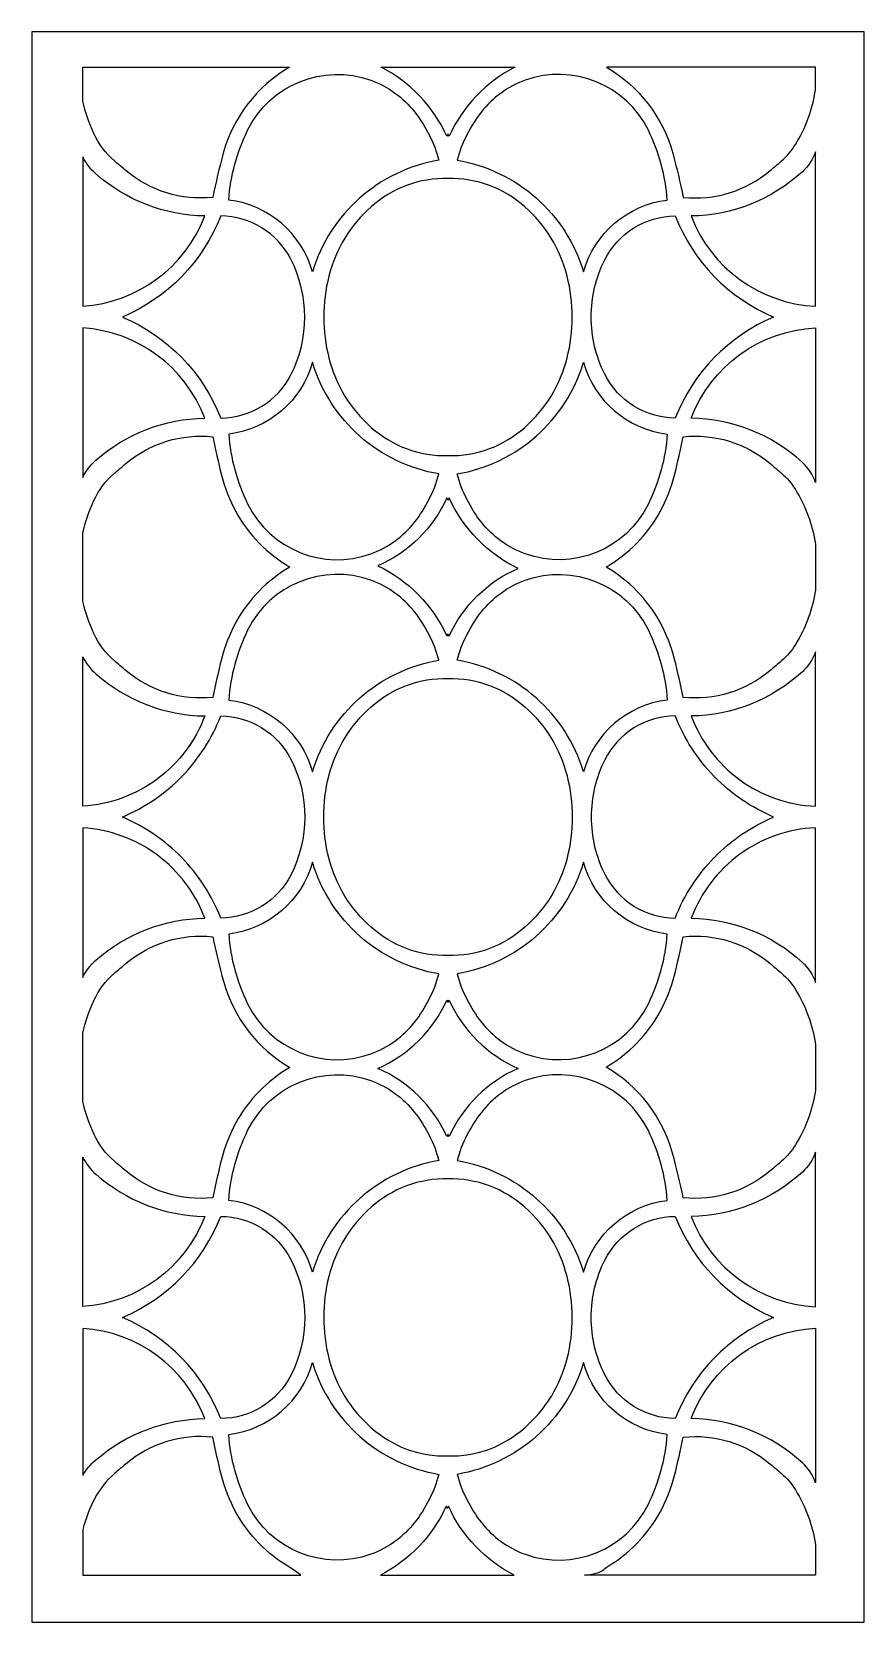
# Model space of a CAD drawing. Header units: centimetres. Extents: x -14 to -7.9, y -2.7 to 9.
import ezdxf

# ---------------------------------------------------------------- set-up
doc = ezdxf.new("R2010")
doc.units = ezdxf.units.CM
doc.header["$MEASUREMENT"] = 0
doc.layers.add('layer 1', color=7, linetype='Continuous')

msp = doc.modelspace()

# ---------------------------------------------------------------- linework, layer by layer
at = {"layer": 'layer 1', "color": 250}
for points, knots in [([(-13.99204, 9.00082), (-13.99204, 9.00082), (-7.86966, 9.00082), (-7.86966, 9.00082), (-7.86966, 9.00082), (-7.86966, 9.00082), (-7.86966, -2.69948), (-7.86966, -2.69948), (-7.86966, -2.69948), (-7.86966, -2.69948), (-13.99204, -2.69948), (-13.99204, -2.69948), (-13.99204, -2.69948), (-13.99204, -2.69948), (-13.99204, 9.00082), (-13.99204, 9.00082)], [0, 0, 0, 0, 0.2, 0.2, 0.2, 0.2, 0.4, 0.4, 0.4, 0.4, 0.6, 0.6, 0.6, 0.6, 1, 1, 1, 1]), ([(-12.09607, 8.74007), (-12.09607, 8.74007), (-13.61796, 8.74007), (-13.61796, 8.74007), (-13.61796, 8.74007), (-13.61796, 8.74007), (-13.61796, 8.49114), (-13.61796, 8.49114), (-13.61796, 8.49114), (-13.59893, 8.40911), (-13.57157, 8.32926), (-13.53631, 8.25279), (-13.53631, 8.25279), (-13.50073, 8.17563), (-13.44907, 8.10702), (-13.38475, 8.05151), (-13.38475, 8.05151), (-13.35626, 8.02691), (-13.32758, 8.00251), (-13.29875, 7.97832), (-13.29875, 7.97832), (-13.12127, 7.82946), (-12.89121, 7.75891), (-12.66082, 7.78283), (-12.66082, 7.78283), (-12.63903, 7.89197), (-12.61332, 8.0003), (-12.58376, 8.10759), (-12.58376, 8.10759), (-12.51035, 8.3741), (-12.33512, 8.60127), (-12.09607, 8.74007)], [0, 0, 0, 0, 0.11111111, 0.11111111, 0.11111111, 0.11111111, 0.22222222, 0.22222222, 0.22222222, 0.22222222, 0.33333333, 0.33333333, 0.33333333, 0.33333333, 0.44444444, 0.44444444, 0.44444444, 0.44444444, 0.55555556, 0.55555556, 0.55555556, 0.55555556, 0.66666667, 0.66666667, 0.66666667, 0.66666667, 0.77777778, 0.77777778, 0.77777778, 0.77777778, 1, 1, 1, 1]), ([(-11.92703, 7.23494), (-11.79867, 7.66309), (-11.43818, 7.98159), (-10.99757, 8.05678), (-10.99757, 8.05678), (-11.03308, 8.1856), (-11.09389, 8.30601), (-11.17651, 8.41104), (-11.17651, 8.41104), (-11.25989, 8.51703), (-11.37089, 8.59786), (-11.49737, 8.64464), (-11.49737, 8.64464), (-11.84958, 8.77021), (-12.23964, 8.61236), (-12.40459, 8.27679), (-12.40459, 8.27679), (-12.48365, 8.11618), (-12.53079, 7.94183), (-12.54342, 7.76326), (-12.54342, 7.76326), (-12.25045, 7.7274), (-12.00744, 7.51893), (-11.92703, 7.23494)], [0, 0, 0, 0, 0.14285714, 0.14285714, 0.14285714, 0.14285714, 0.28571429, 0.28571429, 0.28571429, 0.28571429, 0.42857143, 0.42857143, 0.42857143, 0.42857143, 0.57142857, 0.57142857, 0.57142857, 0.57142857, 0.71428571, 0.71428571, 0.71428571, 0.71428571, 1, 1, 1, 1]), ([(-10.43832, 8.74007), (-10.43832, 8.74007), (-11.42338, 8.74007), (-11.42338, 8.74007), (-11.42338, 8.74007), (-11.20932, 8.63057), (-11.03851, 8.45172), (-10.93887, 8.23288), (-10.93887, 8.23288), (-10.93624, 8.2385), (-10.93357, 8.2441), (-10.93086, 8.24967), (-10.93086, 8.24967), (-10.92814, 8.2441), (-10.92547, 8.2385), (-10.92284, 8.23288), (-10.92284, 8.23288), (-10.82323, 8.45173), (-10.65237, 8.63053), (-10.43832, 8.74007)], [0, 0, 0, 0, 0.16666667, 0.16666667, 0.16666667, 0.16666667, 0.33333333, 0.33333333, 0.33333333, 0.33333333, 0.5, 0.5, 0.5, 0.5, 0.66666667, 0.66666667, 0.66666667, 0.66666667, 1, 1, 1, 1]), ([(-9.93467, 7.23494), (-10.06335, 7.66336), (-10.42315, 7.98174), (-10.86413, 8.05678), (-10.86413, 8.05678), (-10.82863, 8.18557), (-10.76778, 8.30603), (-10.68519, 8.41104), (-10.68519, 8.41104), (-10.60186, 8.517), (-10.49076, 8.59786), (-10.36433, 8.64463), (-10.36433, 8.64463), (-10.01265, 8.77042), (-9.62222, 8.61181), (-9.45711, 8.27679), (-9.45711, 8.27679), (-9.37808, 8.11622), (-9.33093, 7.94178), (-9.31829, 7.76326), (-9.31829, 7.76326), (-9.61149, 7.7272), (-9.85435, 7.51921), (-9.93467, 7.23494)], [0, 0, 0, 0, 0.14285714, 0.14285714, 0.14285714, 0.14285714, 0.28571429, 0.28571429, 0.28571429, 0.28571429, 0.42857143, 0.42857143, 0.42857143, 0.42857143, 0.57142857, 0.57142857, 0.57142857, 0.57142857, 0.71428571, 0.71428571, 0.71428571, 0.71428571, 1, 1, 1, 1]), ([(-9.76564, 8.74007), (-9.76564, 8.74007), (-8.22807, 8.74007), (-8.22807, 8.74007), (-8.22807, 8.74007), (-8.22807, 8.74007), (-8.22807, 8.57232), (-8.22807, 8.57232), (-8.22807, 8.57232), (-8.25003, 8.43017), (-8.30009, 8.29377), (-8.37527, 8.17115), (-8.37527, 8.17115), (-8.40279, 8.12627), (-8.4371, 8.0859), (-8.47695, 8.05151), (-8.47695, 8.05151), (-8.50547, 8.02689), (-8.53417, 8.00247), (-8.56303, 7.97826), (-8.56303, 7.97826), (-8.74037, 7.82948), (-8.97064, 7.75898), (-9.20089, 7.78283), (-9.20089, 7.78283), (-9.22269, 7.89197), (-9.24839, 8.00029), (-9.27795, 8.10759), (-9.27795, 8.10759), (-9.35144, 8.37422), (-9.52643, 8.60125), (-9.76564, 8.74007)], [0, 0, 0, 0, 0.11111111, 0.11111111, 0.11111111, 0.11111111, 0.22222222, 0.22222222, 0.22222222, 0.22222222, 0.33333333, 0.33333333, 0.33333333, 0.33333333, 0.44444444, 0.44444444, 0.44444444, 0.44444444, 0.55555556, 0.55555556, 0.55555556, 0.55555556, 0.66666667, 0.66666667, 0.66666667, 0.66666667, 0.77777778, 0.77777778, 0.77777778, 0.77777778, 1, 1, 1, 1]), ([(-13.61796, 6.98216), (-13.61796, 6.98216), (-13.61796, 8.08171), (-13.61796, 8.08171), (-13.61796, 8.08171), (-13.59386, 8.03402), (-13.56091, 7.99138), (-13.52085, 7.95602), (-13.52085, 7.95602), (-13.29917, 7.76041), (-13.01513, 7.65041), (-12.71952, 7.64586), (-12.71952, 7.64586), (-12.86348, 7.26824), (-13.21471, 7.00899), (-13.61796, 6.98216)], [0, 0, 0, 0, 0.2, 0.2, 0.2, 0.2, 0.4, 0.4, 0.4, 0.4, 0.6, 0.6, 0.6, 0.6, 1, 1, 1, 1]), ([(-8.22807, 8.11876), (-8.22807, 8.11876), (-8.22807, 6.98136), (-8.22807, 6.98136), (-8.22807, 6.98136), (-8.63735, 7.00209), (-8.996, 7.26302), (-9.14219, 7.64586), (-9.14219, 7.64586), (-8.83875, 7.65059), (-8.54776, 7.76636), (-8.32411, 7.97148), (-8.32411, 7.97148), (-8.28022, 8.01173), (-8.2472, 8.06237), (-8.22807, 8.11876)], [0, 0, 0, 0, 0.2, 0.2, 0.2, 0.2, 0.4, 0.4, 0.4, 0.4, 0.6, 0.6, 0.6, 0.6, 1, 1, 1, 1]), ([(-10.01833, 6.90229), (-10.01546, 6.6983), (-10.06832, 6.49728), (-10.17113, 6.32107), (-10.17113, 6.32107), (-10.22522, 6.23556), (-10.2911, 6.15808), (-10.36679, 6.09095), (-10.36679, 6.09095), (-10.44273, 6.0236), (-10.53023, 5.97051), (-10.62503, 5.93425), (-10.62503, 5.93425), (-10.72275, 5.89781), (-10.82659, 5.88046), (-10.93085, 5.88315), (-10.93085, 5.88315), (-11.03511, 5.88045), (-11.13896, 5.89781), (-11.23668, 5.93425), (-11.23668, 5.93425), (-11.33148, 5.9705), (-11.41898, 6.02361), (-11.49492, 6.09095), (-11.49492, 6.09095), (-11.57061, 6.15809), (-11.63649, 6.23557), (-11.69057, 6.32108), (-11.69057, 6.32108), (-11.79341, 6.49728), (-11.84623, 6.6983), (-11.84337, 6.90229), (-11.84337, 6.90229), (-11.84625, 7.10628), (-11.79339, 7.30729), (-11.69058, 7.48351), (-11.69058, 7.48351), (-11.63649, 7.56901), (-11.57061, 7.6465), (-11.49492, 7.71363), (-11.49492, 7.71363), (-11.41899, 7.78098), (-11.33148, 7.83408), (-11.23668, 7.87034), (-11.23668, 7.87034), (-11.13896, 7.90678), (-11.03511, 7.92413), (-10.93085, 7.92144), (-10.93085, 7.92144), (-10.82659, 7.92413), (-10.72275, 7.90677), (-10.62503, 7.87034), (-10.62503, 7.87034), (-10.53023, 7.83408), (-10.44273, 7.78098), (-10.36679, 7.71364), (-10.36679, 7.71364), (-10.29109, 7.6465), (-10.22521, 7.56901), (-10.17113, 7.48351), (-10.17113, 7.48351), (-10.0683, 7.3073), (-10.01547, 7.10628), (-10.01833, 6.90229)], [0, 0, 0, 0, 0.05882353, 0.05882353, 0.05882353, 0.05882353, 0.11764706, 0.11764706, 0.11764706, 0.11764706, 0.17647059, 0.17647059, 0.17647059, 0.17647059, 0.23529412, 0.23529412, 0.23529412, 0.23529412, 0.29411765, 0.29411765, 0.29411765, 0.29411765, 0.35294118, 0.35294118, 0.35294118, 0.35294118, 0.41176471, 0.41176471, 0.41176471, 0.41176471, 0.47058824, 0.47058824, 0.47058824, 0.47058824, 0.52941176, 0.52941176, 0.52941176, 0.52941176, 0.58823529, 0.58823529, 0.58823529, 0.58823529, 0.64705882, 0.64705882, 0.64705882, 0.64705882, 0.70588235, 0.70588235, 0.70588235, 0.70588235, 0.76470588, 0.76470588, 0.76470588, 0.76470588, 0.82352941, 0.82352941, 0.82352941, 0.82352941, 0.88235294, 0.88235294, 0.88235294, 0.88235294, 1, 1, 1, 1]), ([(-13.32612, 6.90229), (-12.99435, 7.04251), (-12.73336, 7.31045), (-12.60211, 7.64586), (-12.60211, 7.64586), (-12.38504, 7.64414), (-12.1867, 7.52194), (-12.0873, 7.32896), (-12.0873, 7.32896), (-11.94962, 7.06162), (-11.9495, 6.74401), (-12.08673, 6.47645), (-12.08673, 6.47645), (-12.18595, 6.28296), (-12.38467, 6.16055), (-12.60211, 6.15872), (-12.60211, 6.15872), (-12.73344, 6.4941), (-12.99432, 6.76214), (-13.32612, 6.90229)], [0, 0, 0, 0, 0.16666667, 0.16666667, 0.16666667, 0.16666667, 0.33333333, 0.33333333, 0.33333333, 0.33333333, 0.5, 0.5, 0.5, 0.5, 0.66666667, 0.66666667, 0.66666667, 0.66666667, 1, 1, 1, 1]), ([(-8.53559, 6.90229), (-8.86721, 7.04236), (-9.12835, 7.31065), (-9.25959, 7.64586), (-9.25959, 7.64586), (-9.47913, 7.64402), (-9.67904, 7.51967), (-9.77751, 7.32344), (-9.77751, 7.32344), (-9.84315, 7.19271), (-9.87746, 7.04857), (-9.87773, 6.90229), (-9.87773, 6.90229), (-9.87745, 6.75602), (-9.84316, 6.61187), (-9.77751, 6.48114), (-9.77751, 6.48114), (-9.67895, 6.28496), (-9.47914, 6.16046), (-9.25959, 6.15872), (-9.25959, 6.15872), (-9.12841, 6.49395), (-8.86717, 6.76214), (-8.53559, 6.90229)], [0, 0, 0, 0, 0.14285714, 0.14285714, 0.14285714, 0.14285714, 0.28571429, 0.28571429, 0.28571429, 0.28571429, 0.42857143, 0.42857143, 0.42857143, 0.42857143, 0.57142857, 0.57142857, 0.57142857, 0.57142857, 0.71428571, 0.71428571, 0.71428571, 0.71428571, 1, 1, 1, 1]), ([(-13.61796, 6.82242), (-13.2147, 6.79581), (-12.86368, 6.53627), (-12.71952, 6.15872), (-12.71952, 6.15872), (-13.01513, 6.15412), (-13.2992, 6.04422), (-13.52084, 5.84856), (-13.52084, 5.84856), (-13.5609, 5.81321), (-13.59386, 5.77056), (-13.61796, 5.72288), (-13.61796, 5.72288), (-13.61796, 5.72288), (-13.61796, 6.82242), (-13.61796, 6.82242)], [0, 0, 0, 0, 0.2, 0.2, 0.2, 0.2, 0.4, 0.4, 0.4, 0.4, 0.6, 0.6, 0.6, 0.6, 1, 1, 1, 1]), ([(-8.22806, 5.68583), (-8.22806, 5.68583), (-8.22806, 6.82322), (-8.22806, 6.82322), (-8.22806, 6.82322), (-8.63767, 6.80226), (-8.99607, 6.54196), (-9.14219, 6.15872), (-9.14219, 6.15872), (-8.83889, 6.15405), (-8.54769, 6.03809), (-8.32411, 5.83311), (-8.32411, 5.83311), (-8.28023, 5.79288), (-8.24719, 5.7422), (-8.22806, 5.68583)], [0, 0, 0, 0, 0.2, 0.2, 0.2, 0.2, 0.4, 0.4, 0.4, 0.4, 0.6, 0.6, 0.6, 0.6, 1, 1, 1, 1]), ([(-11.92703, 6.56964), (-11.79835, 6.14122), (-11.43855, 5.82284), (-10.99757, 5.7478), (-10.99757, 5.7478), (-11.03307, 5.61901), (-11.09392, 5.49855), (-11.17651, 5.39354), (-11.17651, 5.39354), (-11.25984, 5.28758), (-11.37094, 5.20671), (-11.49737, 5.15995), (-11.49737, 5.15995), (-11.84906, 5.03417), (-12.23948, 5.19277), (-12.40459, 5.5278), (-12.40459, 5.5278), (-12.48364, 5.68836), (-12.53078, 5.8628), (-12.54342, 6.04132), (-12.54342, 6.04132), (-12.25022, 6.07738), (-12.00735, 6.28536), (-11.92703, 6.56964), (-11.92703, 6.56964), (-11.92703, 6.56964), (-11.92703, 6.56964), (-11.92703, 6.56964)], [0, 0, 0, 0, 0.125, 0.125, 0.125, 0.125, 0.25, 0.25, 0.25, 0.25, 0.375, 0.375, 0.375, 0.375, 0.5, 0.5, 0.5, 0.5, 0.625, 0.625, 0.625, 0.625, 0.75, 0.75, 0.75, 0.75, 1, 1, 1, 1]), ([(-9.93467, 6.56964), (-10.06305, 6.1415), (-10.42353, 5.823), (-10.86413, 5.7478), (-10.86413, 5.7478), (-10.82862, 5.61898), (-10.76781, 5.49857), (-10.68519, 5.39354), (-10.68519, 5.39354), (-10.60182, 5.28755), (-10.49081, 5.20672), (-10.36433, 5.15995), (-10.36433, 5.15995), (-10.01213, 5.03438), (-9.62207, 5.19223), (-9.45711, 5.5278), (-9.45711, 5.5278), (-9.37806, 5.68841), (-9.33092, 5.86276), (-9.31829, 6.04132), (-9.31829, 6.04132), (-9.61126, 6.07719), (-9.85426, 6.28565), (-9.93467, 6.56964)], [0, 0, 0, 0, 0.14285714, 0.14285714, 0.14285714, 0.14285714, 0.28571429, 0.28571429, 0.28571429, 0.28571429, 0.42857143, 0.42857143, 0.42857143, 0.42857143, 0.57142857, 0.57142857, 0.57142857, 0.57142857, 0.71428571, 0.71428571, 0.71428571, 0.71428571, 1, 1, 1, 1]), ([(-13.61796, 5.31343), (-13.61796, 5.31343), (-13.61795, 4.81282), (-13.61795, 4.81282), (-13.61795, 4.81282), (-13.59892, 4.73079), (-13.57157, 4.65093), (-13.53631, 4.57446), (-13.53631, 4.57446), (-13.50073, 4.49731), (-13.44907, 4.42869), (-13.38475, 4.37318), (-13.38475, 4.37318), (-13.35623, 4.34856), (-13.32754, 4.32415), (-13.29867, 4.29994), (-13.29867, 4.29994), (-13.12121, 4.15112), (-12.89119, 4.08059), (-12.66082, 4.10451), (-12.66082, 4.10451), (-12.64195, 4.19903), (-12.62055, 4.29304), (-12.59665, 4.38642), (-12.59665, 4.38642), (-12.57267, 4.48013), (-12.53729, 4.57056), (-12.4913, 4.65566), (-12.4913, 4.65566), (-12.39831, 4.82517), (-12.26071, 4.96613), (-12.09352, 5.06322), (-12.09352, 5.06322), (-12.26067, 5.16028), (-12.39823, 5.30119), (-12.4913, 5.4706), (-12.4913, 5.4706), (-12.53729, 5.55569), (-12.57267, 5.64613), (-12.59665, 5.73984), (-12.59665, 5.73984), (-12.62055, 5.83322), (-12.64195, 5.92723), (-12.66082, 6.02175), (-12.66082, 6.02175), (-12.89122, 6.04562), (-13.12131, 5.97516), (-13.29875, 5.82627), (-13.29875, 5.82627), (-13.32758, 5.80207), (-13.35626, 5.77768), (-13.38475, 5.75308), (-13.38475, 5.75308), (-13.44907, 5.69756), (-13.50073, 5.62895), (-13.53631, 5.55179), (-13.53631, 5.55179), (-13.57157, 5.47532), (-13.59893, 5.39547), (-13.61796, 5.31343)], [0, 0, 0, 0, 0.0625, 0.0625, 0.0625, 0.0625, 0.125, 0.125, 0.125, 0.125, 0.1875, 0.1875, 0.1875, 0.1875, 0.25, 0.25, 0.25, 0.25, 0.3125, 0.3125, 0.3125, 0.3125, 0.375, 0.375, 0.375, 0.375, 0.4375, 0.4375, 0.4375, 0.4375, 0.5, 0.5, 0.5, 0.5, 0.5625, 0.5625, 0.5625, 0.5625, 0.625, 0.625, 0.625, 0.625, 0.6875, 0.6875, 0.6875, 0.6875, 0.75, 0.75, 0.75, 0.75, 0.8125, 0.8125, 0.8125, 0.8125, 0.875, 0.875, 0.875, 0.875, 1, 1, 1, 1]), ([(-9.37041, 4.65566), (-9.32441, 4.57056), (-9.28903, 4.48013), (-9.26506, 4.38642), (-9.26506, 4.38642), (-9.24116, 4.29304), (-9.21977, 4.19903), (-9.20089, 4.1045), (-9.20089, 4.1045), (-8.97052, 4.08064), (-8.74046, 4.15107), (-8.56303, 4.29994), (-8.56303, 4.29994), (-8.53417, 4.32415), (-8.50548, 4.34856), (-8.47695, 4.37318), (-8.47695, 4.37318), (-8.43709, 4.40759), (-8.40279, 4.44794), (-8.37527, 4.49283), (-8.37527, 4.49283), (-8.30007, 4.61548), (-8.25003, 4.75182), (-8.22807, 4.894), (-8.22807, 4.894), (-8.22807, 4.894), (-8.22806, 5.23225), (-8.22806, 5.23225), (-8.22806, 5.23225), (-8.25004, 5.37443), (-8.30006, 5.51078), (-8.37527, 5.63343), (-8.37527, 5.63343), (-8.4028, 5.67832), (-8.43709, 5.71867), (-8.47695, 5.75308), (-8.47695, 5.75308), (-8.50545, 5.77768), (-8.53412, 5.80207), (-8.56296, 5.82626), (-8.56296, 5.82626), (-8.74043, 5.97512), (-8.97049, 6.04567), (-9.20089, 6.02175), (-9.20089, 6.02175), (-9.21977, 5.92723), (-9.24116, 5.83322), (-9.26506, 5.73984), (-9.26506, 5.73984), (-9.28903, 5.64613), (-9.32441, 5.55569), (-9.37041, 5.4706), (-9.37041, 5.4706), (-9.46346, 5.30118), (-9.60104, 5.1603), (-9.76819, 5.06322), (-9.76819, 5.06322), (-9.60098, 4.96614), (-9.46341, 4.82516), (-9.37041, 4.65566)], [0, 0, 0, 0, 0.0625, 0.0625, 0.0625, 0.0625, 0.125, 0.125, 0.125, 0.125, 0.1875, 0.1875, 0.1875, 0.1875, 0.25, 0.25, 0.25, 0.25, 0.3125, 0.3125, 0.3125, 0.3125, 0.375, 0.375, 0.375, 0.375, 0.4375, 0.4375, 0.4375, 0.4375, 0.5, 0.5, 0.5, 0.5, 0.5625, 0.5625, 0.5625, 0.5625, 0.625, 0.625, 0.625, 0.625, 0.6875, 0.6875, 0.6875, 0.6875, 0.75, 0.75, 0.75, 0.75, 0.8125, 0.8125, 0.8125, 0.8125, 0.875, 0.875, 0.875, 0.875, 1, 1, 1, 1]), ([(-10.41544, 5.05316), (-10.64047, 4.9554), (-10.8212, 4.77786), (-10.92284, 4.55456), (-10.92284, 4.55456), (-10.92547, 4.56018), (-10.92814, 4.56577), (-10.93086, 4.57134), (-10.93086, 4.57134), (-10.93357, 4.56577), (-10.93624, 4.56018), (-10.93887, 4.55456), (-10.93887, 4.55456), (-11.0422, 4.78147), (-11.22163, 4.9649), (-11.44626, 5.0731), (-11.44626, 5.0731), (-11.22124, 5.17086), (-11.04051, 5.34839), (-10.93887, 5.57169), (-10.93887, 5.57169), (-10.93624, 5.56608), (-10.93357, 5.56049), (-10.93086, 5.55492), (-10.93086, 5.55492), (-10.92814, 5.56049), (-10.92547, 5.56608), (-10.92284, 5.5717), (-10.92284, 5.5717), (-10.81951, 5.34479), (-10.64007, 5.16135), (-10.41544, 5.05316)], [0, 0, 0, 0, 0.11111111, 0.11111111, 0.11111111, 0.11111111, 0.22222222, 0.22222222, 0.22222222, 0.22222222, 0.33333333, 0.33333333, 0.33333333, 0.33333333, 0.44444444, 0.44444444, 0.44444444, 0.44444444, 0.55555556, 0.55555556, 0.55555556, 0.55555556, 0.66666667, 0.66666667, 0.66666667, 0.66666667, 0.77777778, 0.77777778, 0.77777778, 0.77777778, 1, 1, 1, 1]), ([(-11.92703, 3.55661), (-12.00751, 3.84085), (-12.2502, 4.04904), (-12.54342, 4.08494), (-12.54342, 4.08494), (-12.53079, 4.26346), (-12.48363, 4.4379), (-12.40459, 4.59847), (-12.40459, 4.59847), (-12.23982, 4.93366), (-11.84918, 5.09174), (-11.49737, 4.9663), (-11.49737, 4.9663), (-11.37093, 4.91955), (-11.25985, 4.83867), (-11.17651, 4.73271), (-11.17651, 4.73271), (-11.09392, 4.62771), (-11.03308, 4.50725), (-10.99757, 4.37846), (-10.99757, 4.37846), (-11.43851, 4.3032), (-11.79856, 3.98509), (-11.92703, 3.55661), (-11.92703, 3.55661), (-11.92703, 3.55661), (-11.92703, 3.55661), (-11.92703, 3.55661)], [0, 0, 0, 0, 0.125, 0.125, 0.125, 0.125, 0.25, 0.25, 0.25, 0.25, 0.375, 0.375, 0.375, 0.375, 0.5, 0.5, 0.5, 0.5, 0.625, 0.625, 0.625, 0.625, 0.75, 0.75, 0.75, 0.75, 1, 1, 1, 1]), ([(-9.93467, 3.55661), (-9.85442, 3.84065), (-9.61124, 4.04891), (-9.31829, 4.08494), (-9.31829, 4.08494), (-9.33093, 4.2635), (-9.37806, 4.43786), (-9.45711, 4.59846), (-9.45711, 4.59846), (-9.62241, 4.93386), (-10.01225, 5.09224), (-10.36433, 4.9663), (-10.36433, 4.9663), (-10.49081, 4.91952), (-10.60183, 4.83871), (-10.68519, 4.73271), (-10.68519, 4.73271), (-10.7678, 4.62768), (-10.82863, 4.50728), (-10.86413, 4.37846), (-10.86413, 4.37846), (-10.42349, 4.30347), (-10.06326, 3.9847), (-9.93467, 3.55661)], [0, 0, 0, 0, 0.14285714, 0.14285714, 0.14285714, 0.14285714, 0.28571429, 0.28571429, 0.28571429, 0.28571429, 0.42857143, 0.42857143, 0.42857143, 0.42857143, 0.57142857, 0.57142857, 0.57142857, 0.57142857, 0.71428571, 0.71428571, 0.71428571, 0.71428571, 1, 1, 1, 1]), ([(-12.71952, 3.96754), (-13.01499, 3.97209), (-13.29928, 4.08218), (-13.52085, 4.27769), (-13.52085, 4.27769), (-13.5609, 4.31304), (-13.59386, 4.35571), (-13.61796, 4.40339), (-13.61796, 4.40339), (-13.61796, 4.40339), (-13.61796, 3.30384), (-13.61796, 3.30384), (-13.61796, 3.30384), (-13.41975, 3.31561), (-13.22937, 3.38483), (-13.06992, 3.50316), (-13.06992, 3.50316), (-13.06992, 3.50316), (-13.06733, 3.50509), (-13.06733, 3.50509), (-13.06733, 3.50509), (-13.06733, 3.50509), (-13.06579, 3.50625), (-13.06579, 3.50625), (-13.06579, 3.50625), (-13.06579, 3.50625), (-13.06425, 3.50741), (-13.06425, 3.50741), (-13.06425, 3.50741), (-12.9077, 3.62472), (-12.78809, 3.78433), (-12.71952, 3.96754), (-12.71952, 3.96754), (-12.71952, 3.96754), (-12.71952, 3.96754), (-12.71952, 3.96754)], [0, 0, 0, 0, 0.1, 0.1, 0.1, 0.1, 0.2, 0.2, 0.2, 0.2, 0.3, 0.3, 0.3, 0.3, 0.4, 0.4, 0.4, 0.4, 0.5, 0.5, 0.5, 0.5, 0.6, 0.6, 0.6, 0.6, 0.7, 0.7, 0.7, 0.7, 0.8, 0.8, 0.8, 0.8, 1, 1, 1, 1]), ([(-8.78525, 3.49839), (-8.94675, 3.61725), (-9.07069, 3.78019), (-9.14219, 3.96754), (-9.14219, 3.96754), (-8.83875, 3.97226), (-8.54776, 4.08803), (-8.32411, 4.29315), (-8.32411, 4.29315), (-8.28022, 4.3334), (-8.24719, 4.38404), (-8.22806, 4.44044), (-8.22806, 4.44044), (-8.22806, 4.44044), (-8.22806, 3.30303), (-8.22806, 3.30303), (-8.22806, 3.30303), (-8.42894, 3.31184), (-8.62283, 3.37985), (-8.78525, 3.49839), (-8.78525, 3.49839), (-8.78525, 3.49839), (-8.78525, 3.49839), (-8.78525, 3.49839)], [0, 0, 0, 0, 0.14285714, 0.14285714, 0.14285714, 0.14285714, 0.28571429, 0.28571429, 0.28571429, 0.28571429, 0.42857143, 0.42857143, 0.42857143, 0.42857143, 0.57142857, 0.57142857, 0.57142857, 0.57142857, 0.71428571, 0.71428571, 0.71428571, 0.71428571, 1, 1, 1, 1]), ([(-10.05486, 2.92214), (-10.05486, 2.92214), (-10.05473, 2.92263), (-10.05473, 2.92263), (-10.05473, 2.92263), (-10.02915, 3.021), (-10.01691, 3.12234), (-10.01834, 3.22397), (-10.01834, 3.22397), (-10.01691, 3.32569), (-10.02917, 3.42711), (-10.0548, 3.52556), (-10.0548, 3.52556), (-10.0548, 3.52556), (-10.05492, 3.52601), (-10.05492, 3.52601), (-10.05492, 3.52601), (-10.05492, 3.52601), (-10.05504, 3.52645), (-10.05504, 3.52645), (-10.05504, 3.52645), (-10.05504, 3.52645), (-10.05515, 3.52689), (-10.05515, 3.52689), (-10.05515, 3.52689), (-10.0812, 3.62421), (-10.12009, 3.71762), (-10.17082, 3.80467), (-10.17082, 3.80467), (-10.17082, 3.80467), (-10.17113, 3.80518), (-10.17113, 3.80518), (-10.17113, 3.80518), (-10.22522, 3.8907), (-10.29108, 3.96816), (-10.36679, 4.03531), (-10.36679, 4.03531), (-10.44275, 4.10267), (-10.53021, 4.15575), (-10.62503, 4.19201), (-10.62503, 4.19201), (-10.72277, 4.22846), (-10.82657, 4.24581), (-10.93085, 4.24312), (-10.93085, 4.24312), (-11.03514, 4.24581), (-11.13894, 4.22847), (-11.23668, 4.19201), (-11.23668, 4.19201), (-11.33151, 4.15574), (-11.41897, 4.10267), (-11.49492, 4.0353), (-11.49492, 4.0353), (-11.57063, 3.96816), (-11.63649, 3.8907), (-11.69058, 3.80518), (-11.69058, 3.80518), (-11.74194, 3.71802), (-11.78101, 3.6242), (-11.8067, 3.52635), (-11.8067, 3.52635), (-11.8067, 3.52635), (-11.80695, 3.52539), (-11.80695, 3.52539), (-11.80695, 3.52539), (-11.83298, 3.42707), (-11.84524, 3.32565), (-11.84337, 3.22397), (-11.84337, 3.22397), (-11.84522, 3.12278), (-11.83309, 3.02186), (-11.80733, 2.92399), (-11.80733, 2.92399), (-11.80733, 2.92399), (-11.80724, 2.92364), (-11.80724, 2.92364), (-11.80724, 2.92364), (-11.80724, 2.92364), (-11.80715, 2.92329), (-11.80715, 2.92329), (-11.80715, 2.92329), (-11.80715, 2.92329), (-11.80699, 2.92271), (-11.80699, 2.92271), (-11.80699, 2.92271), (-11.78089, 2.82459), (-11.74175, 2.73044), (-11.69057, 2.64275), (-11.69057, 2.64275), (-11.63648, 2.55723), (-11.57062, 2.47977), (-11.49492, 2.41263), (-11.49492, 2.41263), (-11.41896, 2.34527), (-11.33151, 2.29219), (-11.23668, 2.25592), (-11.23668, 2.25592), (-11.13894, 2.21947), (-11.03514, 2.20212), (-10.93085, 2.20482), (-10.93085, 2.20482), (-10.82657, 2.20213), (-10.72277, 2.21947), (-10.62503, 2.25592), (-10.62503, 2.25592), (-10.53021, 2.29219), (-10.44275, 2.34526), (-10.36679, 2.41262), (-10.36679, 2.41262), (-10.29108, 2.47977), (-10.22523, 2.55723), (-10.17113, 2.64275), (-10.17113, 2.64275), (-10.17113, 2.64275), (-10.17095, 2.64305), (-10.17095, 2.64305), (-10.17095, 2.64305), (-10.17095, 2.64305), (-10.17078, 2.64336), (-10.17078, 2.64336), (-10.17078, 2.64336), (-10.11988, 2.73071), (-10.0809, 2.82445), (-10.05486, 2.92214), (-10.05486, 2.92214), (-10.05486, 2.92214), (-10.05486, 2.92214), (-10.05486, 2.92214)], [0, 0, 0, 0, 0.03030303, 0.03030303, 0.03030303, 0.03030303, 0.06060606, 0.06060606, 0.06060606, 0.06060606, 0.09090909, 0.09090909, 0.09090909, 0.09090909, 0.12121212, 0.12121212, 0.12121212, 0.12121212, 0.15151515, 0.15151515, 0.15151515, 0.15151515, 0.18181818, 0.18181818, 0.18181818, 0.18181818, 0.21212121, 0.21212121, 0.21212121, 0.21212121, 0.24242424, 0.24242424, 0.24242424, 0.24242424, 0.27272727, 0.27272727, 0.27272727, 0.27272727, 0.3030303, 0.3030303, 0.3030303, 0.3030303, 0.33333333, 0.33333333, 0.33333333, 0.33333333, 0.36363636, 0.36363636, 0.36363636, 0.36363636, 0.39393939, 0.39393939, 0.39393939, 0.39393939, 0.42424242, 0.42424242, 0.42424242, 0.42424242, 0.45454545, 0.45454545, 0.45454545, 0.45454545, 0.48484848, 0.48484848, 0.48484848, 0.48484848, 0.51515152, 0.51515152, 0.51515152, 0.51515152, 0.54545455, 0.54545455, 0.54545455, 0.54545455, 0.57575758, 0.57575758, 0.57575758, 0.57575758, 0.60606061, 0.60606061, 0.60606061, 0.60606061, 0.63636364, 0.63636364, 0.63636364, 0.63636364, 0.66666667, 0.66666667, 0.66666667, 0.66666667, 0.6969697, 0.6969697, 0.6969697, 0.6969697, 0.72727273, 0.72727273, 0.72727273, 0.72727273, 0.75757576, 0.75757576, 0.75757576, 0.75757576, 0.78787879, 0.78787879, 0.78787879, 0.78787879, 0.81818182, 0.81818182, 0.81818182, 0.81818182, 0.84848485, 0.84848485, 0.84848485, 0.84848485, 0.87878788, 0.87878788, 0.87878788, 0.87878788, 0.90909091, 0.90909091, 0.90909091, 0.90909091, 0.93939394, 0.93939394, 0.93939394, 0.93939394, 1, 1, 1, 1]), ([(-12.88832, 3.52253), (-13.01285, 3.39481), (-13.16175, 3.29328), (-13.32612, 3.22397), (-13.32612, 3.22397), (-13.16275, 3.15495), (-13.01465, 3.05418), (-12.89045, 2.92758), (-12.89045, 2.92758), (-12.89045, 2.92758), (-12.8885, 2.92559), (-12.8885, 2.92559), (-12.8885, 2.92559), (-12.76469, 2.79796), (-12.66745, 2.64693), (-12.6025, 2.48141), (-12.6025, 2.48141), (-12.6025, 2.48141), (-12.60211, 2.4804), (-12.60211, 2.4804), (-12.60211, 2.4804), (-12.38487, 2.48223), (-12.18668, 2.60413), (-12.0873, 2.79731), (-12.0873, 2.79731), (-11.94962, 3.06486), (-11.94933, 3.38212), (-12.08673, 3.64981), (-12.08673, 3.64981), (-12.18612, 3.8434), (-12.3845, 3.96581), (-12.60211, 3.96754), (-12.60211, 3.96754), (-12.66689, 3.80205), (-12.76394, 3.65103), (-12.88754, 3.52334), (-12.88754, 3.52334), (-12.88754, 3.52334), (-12.88793, 3.52294), (-12.88793, 3.52294), (-12.88793, 3.52294), (-12.88793, 3.52294), (-12.88832, 3.52253), (-12.88832, 3.52253)], [0, 0, 0, 0, 0.08333333, 0.08333333, 0.08333333, 0.08333333, 0.16666667, 0.16666667, 0.16666667, 0.16666667, 0.25, 0.25, 0.25, 0.25, 0.33333333, 0.33333333, 0.33333333, 0.33333333, 0.41666667, 0.41666667, 0.41666667, 0.41666667, 0.5, 0.5, 0.5, 0.5, 0.58333333, 0.58333333, 0.58333333, 0.58333333, 0.66666667, 0.66666667, 0.66666667, 0.66666667, 0.75, 0.75, 0.75, 0.75, 0.83333333, 0.83333333, 0.83333333, 0.83333333, 1, 1, 1, 1]), ([(-8.97235, 3.52148), (-8.84799, 3.39423), (-8.69954, 3.29309), (-8.53559, 3.22397), (-8.53559, 3.22397), (-8.6992, 3.15484), (-8.84742, 3.05396), (-8.97174, 2.92709), (-8.97174, 2.92709), (-8.97174, 2.92709), (-8.97263, 2.92618), (-8.97263, 2.92618), (-8.97263, 2.92618), (-9.09709, 2.79822), (-9.19465, 2.64668), (-9.25959, 2.4804), (-9.25959, 2.4804), (-9.47899, 2.48214), (-9.67907, 2.60682), (-9.77755, 2.80288), (-9.77755, 2.80288), (-9.84315, 2.93355), (-9.87745, 3.07776), (-9.87773, 3.22397), (-9.87773, 3.22397), (-9.87746, 3.37018), (-9.84314, 3.51438), (-9.77755, 3.64505), (-9.77755, 3.64505), (-9.67916, 3.84116), (-9.47899, 3.96568), (-9.25959, 3.96753), (-9.25959, 3.96753), (-9.25959, 3.96753), (-9.25912, 3.96634), (-9.25912, 3.96634), (-9.25912, 3.96634), (-9.25912, 3.96634), (-9.25866, 3.96515), (-9.25866, 3.96515), (-9.25866, 3.96515), (-9.19401, 3.80091), (-9.09763, 3.65108), (-8.97496, 3.52417), (-8.97496, 3.52417), (-8.97496, 3.52417), (-8.97466, 3.52384), (-8.97466, 3.52384), (-8.97466, 3.52384), (-8.97466, 3.52384), (-8.97431, 3.52348), (-8.97431, 3.52348), (-8.97431, 3.52348), (-8.97431, 3.52348), (-8.97396, 3.52312), (-8.97396, 3.52312), (-8.97396, 3.52312), (-8.97396, 3.52312), (-8.97235, 3.52148), (-8.97235, 3.52148)], [0, 0, 0, 0, 0.0625, 0.0625, 0.0625, 0.0625, 0.125, 0.125, 0.125, 0.125, 0.1875, 0.1875, 0.1875, 0.1875, 0.25, 0.25, 0.25, 0.25, 0.3125, 0.3125, 0.3125, 0.3125, 0.375, 0.375, 0.375, 0.375, 0.4375, 0.4375, 0.4375, 0.4375, 0.5, 0.5, 0.5, 0.5, 0.5625, 0.5625, 0.5625, 0.5625, 0.625, 0.625, 0.625, 0.625, 0.6875, 0.6875, 0.6875, 0.6875, 0.75, 0.75, 0.75, 0.75, 0.8125, 0.8125, 0.8125, 0.8125, 0.875, 0.875, 0.875, 0.875, 1, 1, 1, 1]), ([(-12.71952, 2.4804), (-13.01513, 2.4758), (-13.29921, 2.36589), (-13.52085, 2.17023), (-13.52085, 2.17023), (-13.56091, 2.13488), (-13.59386, 2.09223), (-13.61796, 2.04455), (-13.61796, 2.04455), (-13.61796, 2.04455), (-13.61796, 3.14409), (-13.61796, 3.14409), (-13.61796, 3.14409), (-13.41995, 3.13236), (-13.22954, 3.06313), (-13.0702, 2.94499), (-13.0702, 2.94499), (-12.91171, 2.82647), (-12.79008, 2.6653), (-12.71952, 2.4804)], [0, 0, 0, 0, 0.16666667, 0.16666667, 0.16666667, 0.16666667, 0.33333333, 0.33333333, 0.33333333, 0.33333333, 0.5, 0.5, 0.5, 0.5, 0.66666667, 0.66666667, 0.66666667, 0.66666667, 1, 1, 1, 1]), ([(-8.78517, 2.9496), (-8.62279, 3.06812), (-8.42891, 3.13606), (-8.22806, 3.1449), (-8.22806, 3.1449), (-8.22806, 3.1449), (-8.22806, 2.00749), (-8.22806, 2.00749), (-8.22806, 2.00749), (-8.2472, 2.0639), (-8.28021, 2.11454), (-8.32411, 2.15479), (-8.32411, 2.15479), (-8.5478, 2.35987), (-8.83875, 2.47573), (-9.14219, 2.4804), (-9.14219, 2.4804), (-9.0707, 2.66779), (-8.9467, 2.83071), (-8.78517, 2.9496)], [0, 0, 0, 0, 0.16666667, 0.16666667, 0.16666667, 0.16666667, 0.33333333, 0.33333333, 0.33333333, 0.33333333, 0.5, 0.5, 0.5, 0.5, 0.66666667, 0.66666667, 0.66666667, 0.66666667, 1, 1, 1, 1]), ([(-11.92703, 2.89132), (-11.79835, 2.4629), (-11.43855, 2.14452), (-10.99757, 2.06948), (-10.99757, 2.06948), (-11.03307, 1.94069), (-11.09392, 1.82022), (-11.17651, 1.71522), (-11.17651, 1.71522), (-11.25984, 1.60925), (-11.37094, 1.52839), (-11.49737, 1.48163), (-11.49737, 1.48163), (-11.84905, 1.35584), (-12.23948, 1.51444), (-12.40459, 1.84946), (-12.40459, 1.84946), (-12.48364, 2.01003), (-12.53078, 2.18447), (-12.54342, 2.36299), (-12.54342, 2.36299), (-12.25022, 2.39905), (-12.00735, 2.60704), (-11.92703, 2.89132)], [0, 0, 0, 0, 0.14285714, 0.14285714, 0.14285714, 0.14285714, 0.28571429, 0.28571429, 0.28571429, 0.28571429, 0.42857143, 0.42857143, 0.42857143, 0.42857143, 0.57142857, 0.57142857, 0.57142857, 0.57142857, 0.71428571, 0.71428571, 0.71428571, 0.71428571, 1, 1, 1, 1]), ([(-9.93467, 2.89132), (-9.85419, 2.60708), (-9.61151, 2.39889), (-9.31829, 2.36299), (-9.31829, 2.36299), (-9.33092, 2.18447), (-9.37808, 2.01004), (-9.45711, 1.84947), (-9.45711, 1.84947), (-9.62188, 1.51428), (-10.01252, 1.35619), (-10.36433, 1.48163), (-10.36433, 1.48163), (-10.49077, 1.52838), (-10.60185, 1.60926), (-10.68519, 1.71522), (-10.68519, 1.71522), (-10.76778, 1.82022), (-10.82863, 1.94069), (-10.86413, 2.06948), (-10.86413, 2.06948), (-10.42318, 2.14473), (-10.06315, 2.46284), (-9.93467, 2.89132), (-9.93467, 2.89132), (-9.93467, 2.89132), (-9.93467, 2.89132), (-9.93467, 2.89132)], [0, 0, 0, 0, 0.125, 0.125, 0.125, 0.125, 0.25, 0.25, 0.25, 0.25, 0.375, 0.375, 0.375, 0.375, 0.5, 0.5, 0.5, 0.5, 0.625, 0.625, 0.625, 0.625, 0.75, 0.75, 0.75, 0.75, 1, 1, 1, 1]), ([(-13.61796, 1.63513), (-13.61796, 1.63513), (-13.61796, 1.13139), (-13.61796, 1.13139), (-13.61796, 1.13139), (-13.59893, 1.04935), (-13.57158, 0.96949), (-13.53632, 0.89301), (-13.53632, 0.89301), (-13.50073, 0.81586), (-13.44907, 0.74724), (-13.38475, 0.69173), (-13.38475, 0.69173), (-13.35625, 0.66713), (-13.32758, 0.64273), (-13.29874, 0.61853), (-13.29874, 0.61853), (-13.12126, 0.46968), (-12.89121, 0.39913), (-12.66082, 0.42306), (-12.66082, 0.42306), (-12.64195, 0.51758), (-12.62055, 0.61159), (-12.59666, 0.70497), (-12.59666, 0.70497), (-12.57268, 0.79868), (-12.53729, 0.88911), (-12.4913, 0.9742), (-12.4913, 0.9742), (-12.39828, 1.14377), (-12.26062, 1.28476), (-12.09336, 1.38187), (-12.09336, 1.38187), (-12.33323, 1.52119), (-12.50905, 1.74914), (-12.58306, 2.01648), (-12.58306, 2.01648), (-12.61294, 2.12448), (-12.63888, 2.23353), (-12.66082, 2.34343), (-12.66082, 2.34343), (-12.89122, 2.36729), (-13.1213, 2.29684), (-13.29875, 2.14795), (-13.29875, 2.14795), (-13.32758, 2.12375), (-13.35626, 2.09935), (-13.38475, 2.07475), (-13.38475, 2.07475), (-13.44907, 2.01924), (-13.50073, 1.95063), (-13.53631, 1.87349), (-13.53631, 1.87349), (-13.57157, 1.79702), (-13.59893, 1.71716), (-13.61796, 1.63513)], [0, 0, 0, 0, 0.06666667, 0.06666667, 0.06666667, 0.06666667, 0.13333333, 0.13333333, 0.13333333, 0.13333333, 0.2, 0.2, 0.2, 0.2, 0.26666667, 0.26666667, 0.26666667, 0.26666667, 0.33333333, 0.33333333, 0.33333333, 0.33333333, 0.4, 0.4, 0.4, 0.4, 0.46666667, 0.46666667, 0.46666667, 0.46666667, 0.53333333, 0.53333333, 0.53333333, 0.53333333, 0.6, 0.6, 0.6, 0.6, 0.66666667, 0.66666667, 0.66666667, 0.66666667, 0.73333333, 0.73333333, 0.73333333, 0.73333333, 0.8, 0.8, 0.8, 0.8, 0.86666667, 0.86666667, 0.86666667, 0.86666667, 1, 1, 1, 1]), ([(-8.22806, 1.21252), (-8.22806, 1.21252), (-8.22806, 1.55388), (-8.22806, 1.55388), (-8.22806, 1.55388), (-8.25003, 1.69607), (-8.30005, 1.83243), (-8.37525, 1.95508), (-8.37525, 1.95508), (-8.40279, 1.99998), (-8.43708, 2.04034), (-8.47695, 2.07475), (-8.47695, 2.07475), (-8.50545, 2.09935), (-8.53412, 2.12375), (-8.56296, 2.14795), (-8.56296, 2.14795), (-8.74044, 2.2968), (-8.97049, 2.36735), (-9.20089, 2.34343), (-9.20089, 2.34343), (-9.21977, 2.2489), (-9.24116, 2.1549), (-9.26506, 2.06152), (-9.26506, 2.06152), (-9.28903, 1.96781), (-9.32441, 1.87737), (-9.37041, 1.79228), (-9.37041, 1.79228), (-9.46343, 1.62271), (-9.60108, 1.48171), (-9.76835, 1.38461), (-9.76835, 1.38461), (-9.52847, 1.24529), (-9.35265, 1.01735), (-9.27865, 0.75), (-9.27865, 0.75), (-9.24877, 0.642), (-9.22283, 0.53294), (-9.20089, 0.42306), (-9.20089, 0.42306), (-8.97049, 0.39918), (-8.74041, 0.46964), (-8.56297, 0.61853), (-8.56297, 0.61853), (-8.53412, 0.64273), (-8.50545, 0.66712), (-8.47695, 0.69172), (-8.47695, 0.69172), (-8.43709, 0.72612), (-8.4028, 0.76647), (-8.37528, 0.81136), (-8.37528, 0.81136), (-8.30007, 0.93401), (-8.25004, 1.07034), (-8.22806, 1.21252), (-8.22806, 1.21252), (-8.22806, 1.21252), (-8.22806, 1.21252), (-8.22806, 1.21252)], [0, 0, 0, 0, 0.0625, 0.0625, 0.0625, 0.0625, 0.125, 0.125, 0.125, 0.125, 0.1875, 0.1875, 0.1875, 0.1875, 0.25, 0.25, 0.25, 0.25, 0.3125, 0.3125, 0.3125, 0.3125, 0.375, 0.375, 0.375, 0.375, 0.4375, 0.4375, 0.4375, 0.4375, 0.5, 0.5, 0.5, 0.5, 0.5625, 0.5625, 0.5625, 0.5625, 0.625, 0.625, 0.625, 0.625, 0.6875, 0.6875, 0.6875, 0.6875, 0.75, 0.75, 0.75, 0.75, 0.8125, 0.8125, 0.8125, 0.8125, 0.875, 0.875, 0.875, 0.875, 1, 1, 1, 1]), ([(-10.41544, 1.37483), (-10.64029, 1.47424), (-10.82084, 1.65298), (-10.92264, 1.87675), (-10.92264, 1.87675), (-10.92527, 1.87114), (-10.92795, 1.86556), (-10.93066, 1.85998), (-10.93066, 1.85998), (-10.93338, 1.86555), (-10.93605, 1.87113), (-10.93866, 1.87675), (-10.93866, 1.87675), (-11.04057, 1.65311), (-11.22113, 1.47455), (-11.44583, 1.37503), (-11.44583, 1.37503), (-11.22115, 1.27546), (-11.04071, 1.09677), (-10.93887, 0.87311), (-10.93887, 0.87311), (-10.93624, 0.87873), (-10.93357, 0.88432), (-10.93086, 0.88989), (-10.93086, 0.88989), (-10.92815, 0.88432), (-10.92547, 0.87872), (-10.92284, 0.87311), (-10.92284, 0.87311), (-10.82099, 1.09686), (-10.64031, 1.27547), (-10.41544, 1.37483)], [0, 0, 0, 0, 0.11111111, 0.11111111, 0.11111111, 0.11111111, 0.22222222, 0.22222222, 0.22222222, 0.22222222, 0.33333333, 0.33333333, 0.33333333, 0.33333333, 0.44444444, 0.44444444, 0.44444444, 0.44444444, 0.55555556, 0.55555556, 0.55555556, 0.55555556, 0.66666667, 0.66666667, 0.66666667, 0.66666667, 0.77777778, 0.77777778, 0.77777778, 0.77777778, 1, 1, 1, 1]), ([(-11.92703, -0.12484), (-11.79866, 0.3033), (-11.43818, 0.62181), (-10.99757, 0.697), (-10.99757, 0.697), (-11.03308, 0.82582), (-11.09389, 0.94623), (-11.17651, 1.05126), (-11.17651, 1.05126), (-11.25988, 1.15725), (-11.37089, 1.23808), (-11.49737, 1.28486), (-11.49737, 1.28486), (-11.84958, 1.41043), (-12.23964, 1.25258), (-12.40459, 0.91702), (-12.40459, 0.91702), (-12.48365, 0.75641), (-12.53079, 0.58205), (-12.54342, 0.40349), (-12.54342, 0.40349), (-12.25044, 0.36762), (-12.00744, 0.15915), (-11.92703, -0.12484)], [0, 0, 0, 0, 0.14285714, 0.14285714, 0.14285714, 0.14285714, 0.28571429, 0.28571429, 0.28571429, 0.28571429, 0.42857143, 0.42857143, 0.42857143, 0.42857143, 0.57142857, 0.57142857, 0.57142857, 0.57142857, 0.71428571, 0.71428571, 0.71428571, 0.71428571, 1, 1, 1, 1]), ([(-9.93467, -0.12484), (-10.06335, 0.30358), (-10.42315, 0.62196), (-10.86413, 0.697), (-10.86413, 0.697), (-10.82864, 0.82579), (-10.76778, 0.94625), (-10.68519, 1.05126), (-10.68519, 1.05126), (-10.60186, 1.15722), (-10.49076, 1.23808), (-10.36433, 1.28485), (-10.36433, 1.28485), (-10.01265, 1.41064), (-9.62222, 1.25203), (-9.45711, 0.91701), (-9.45711, 0.91701), (-9.37808, 0.75645), (-9.33093, 0.58201), (-9.31829, 0.40349), (-9.31829, 0.40349), (-9.61149, 0.36742), (-9.85435, 0.15944), (-9.93467, -0.12484)], [0, 0, 0, 0, 0.14285714, 0.14285714, 0.14285714, 0.14285714, 0.28571429, 0.28571429, 0.28571429, 0.28571429, 0.42857143, 0.42857143, 0.42857143, 0.42857143, 0.57142857, 0.57142857, 0.57142857, 0.57142857, 0.71428571, 0.71428571, 0.71428571, 0.71428571, 1, 1, 1, 1]), ([(-13.61796, 0.72193), (-13.61796, 0.72193), (-13.61796, -0.37761), (-13.61796, -0.37761), (-13.61796, -0.37761), (-13.21439, -0.35077), (-12.86359, -0.09185), (-12.71952, 0.28608), (-12.71952, 0.28608), (-13.01499, 0.29063), (-13.29928, 0.40072), (-13.52085, 0.59625), (-13.52085, 0.59625), (-13.5609, 0.63159), (-13.59386, 0.67426), (-13.61796, 0.72193)], [0, 0, 0, 0, 0.2, 0.2, 0.2, 0.2, 0.4, 0.4, 0.4, 0.4, 0.6, 0.6, 0.6, 0.6, 1, 1, 1, 1]), ([(-8.22807, -0.37842), (-8.63735, -0.35769), (-8.99599, -0.09676), (-9.14219, 0.28608), (-9.14219, 0.28608), (-8.83875, 0.29081), (-8.54776, 0.40657), (-8.32411, 0.6117), (-8.32411, 0.6117), (-8.28022, 0.65194), (-8.2472, 0.70258), (-8.22807, 0.75897), (-8.22807, 0.75897), (-8.22807, 0.75897), (-8.22807, -0.37842), (-8.22807, -0.37842), (-8.22807, -0.37842), (-8.22807, -0.37842), (-8.22807, -0.37842), (-8.22807, -0.37842)], [0, 0, 0, 0, 0.16666667, 0.16666667, 0.16666667, 0.16666667, 0.33333333, 0.33333333, 0.33333333, 0.33333333, 0.5, 0.5, 0.5, 0.5, 0.66666667, 0.66666667, 0.66666667, 0.66666667, 1, 1, 1, 1]), ([(-10.01833, -0.45749), (-10.01647, -0.55904), (-10.02871, -0.6604), (-10.05468, -0.75859), (-10.05468, -0.75859), (-10.05468, -0.75859), (-10.05489, -0.75939), (-10.05489, -0.75939), (-10.05489, -0.75939), (-10.05489, -0.75939), (-10.05503, -0.75994), (-10.05503, -0.75994), (-10.05503, -0.75994), (-10.08066, -0.85754), (-10.11962, -0.95116), (-10.17079, -1.03812), (-10.17079, -1.03812), (-10.17079, -1.03812), (-10.17096, -1.03841), (-10.17096, -1.03841), (-10.17096, -1.03841), (-10.17096, -1.03841), (-10.17113, -1.0387), (-10.17113, -1.0387), (-10.17113, -1.0387), (-10.22521, -1.12421), (-10.29109, -1.2017), (-10.36679, -1.26883), (-10.36679, -1.26883), (-10.44273, -1.33617), (-10.53024, -1.38926), (-10.62503, -1.42553), (-10.62503, -1.42553), (-10.72275, -1.46197), (-10.82659, -1.47932), (-10.93085, -1.47664), (-10.93085, -1.47664), (-11.03511, -1.47932), (-11.13896, -1.46197), (-11.23668, -1.42553), (-11.23668, -1.42553), (-11.33148, -1.38927), (-11.41897, -1.33616), (-11.49491, -1.26882), (-11.49491, -1.26882), (-11.57061, -1.20169), (-11.63649, -1.12421), (-11.69057, -1.0387), (-11.69057, -1.0387), (-11.74193, -0.95153), (-11.78102, -0.85767), (-11.80671, -0.75981), (-11.80671, -0.75981), (-11.80671, -0.75981), (-11.80687, -0.7592), (-11.80687, -0.7592), (-11.80687, -0.7592), (-11.83252, -0.66073), (-11.8448, -0.55923), (-11.84336, -0.45749), (-11.84336, -0.45749), (-11.84523, -0.3558), (-11.83297, -0.25433), (-11.80694, -0.15602), (-11.80694, -0.15602), (-11.80694, -0.15602), (-11.80684, -0.15565), (-11.80684, -0.15565), (-11.80684, -0.15565), (-11.80684, -0.15565), (-11.80674, -0.15528), (-11.80674, -0.15528), (-11.80674, -0.15528), (-11.78065, -0.05752), (-11.74157, 0.03633), (-11.69057, 0.12373), (-11.69057, 0.12373), (-11.63649, 0.20923), (-11.57061, 0.28672), (-11.49492, 0.35385), (-11.49492, 0.35385), (-11.41898, 0.4212), (-11.33148, 0.4743), (-11.23668, 0.51056), (-11.23668, 0.51056), (-11.13896, 0.547), (-11.03511, 0.56434), (-10.93085, 0.56166), (-10.93085, 0.56166), (-10.82659, 0.56435), (-10.72275, 0.54699), (-10.62503, 0.51056), (-10.62503, 0.51056), (-10.53023, 0.4743), (-10.44273, 0.4212), (-10.36679, 0.35386), (-10.36679, 0.35386), (-10.29109, 0.28673), (-10.22521, 0.20924), (-10.17113, 0.12373), (-10.17113, 0.12373), (-10.12015, 0.03636), (-10.08108, -0.05746), (-10.05499, -0.15518), (-10.05499, -0.15518), (-10.05499, -0.15518), (-10.05486, -0.15569), (-10.05486, -0.15569), (-10.05486, -0.15569), (-10.05486, -0.15569), (-10.05473, -0.15618), (-10.05473, -0.15618), (-10.05473, -0.15618), (-10.02915, -0.25452), (-10.01691, -0.35588), (-10.01833, -0.45749)], [0, 0, 0, 0, 0.03333333, 0.03333333, 0.03333333, 0.03333333, 0.06666667, 0.06666667, 0.06666667, 0.06666667, 0.1, 0.1, 0.1, 0.1, 0.13333333, 0.13333333, 0.13333333, 0.13333333, 0.16666667, 0.16666667, 0.16666667, 0.16666667, 0.2, 0.2, 0.2, 0.2, 0.23333333, 0.23333333, 0.23333333, 0.23333333, 0.26666667, 0.26666667, 0.26666667, 0.26666667, 0.3, 0.3, 0.3, 0.3, 0.33333333, 0.33333333, 0.33333333, 0.33333333, 0.36666667, 0.36666667, 0.36666667, 0.36666667, 0.4, 0.4, 0.4, 0.4, 0.43333333, 0.43333333, 0.43333333, 0.43333333, 0.46666667, 0.46666667, 0.46666667, 0.46666667, 0.5, 0.5, 0.5, 0.5, 0.53333333, 0.53333333, 0.53333333, 0.53333333, 0.56666667, 0.56666667, 0.56666667, 0.56666667, 0.6, 0.6, 0.6, 0.6, 0.63333333, 0.63333333, 0.63333333, 0.63333333, 0.66666667, 0.66666667, 0.66666667, 0.66666667, 0.7, 0.7, 0.7, 0.7, 0.73333333, 0.73333333, 0.73333333, 0.73333333, 0.76666667, 0.76666667, 0.76666667, 0.76666667, 0.8, 0.8, 0.8, 0.8, 0.83333333, 0.83333333, 0.83333333, 0.83333333, 0.86666667, 0.86666667, 0.86666667, 0.86666667, 0.9, 0.9, 0.9, 0.9, 0.93333333, 0.93333333, 0.93333333, 0.93333333, 1, 1, 1, 1]), ([(-13.32612, -0.45749), (-12.9945, -0.59756), (-12.73337, -0.86586), (-12.60211, -1.20106), (-12.60211, -1.20106), (-12.38487, -1.19923), (-12.18668, -1.07733), (-12.0873, -0.88415), (-12.0873, -0.88415), (-11.94962, -0.61659), (-11.94933, -0.29933), (-12.08673, -0.03164), (-12.08673, -0.03164), (-12.18613, 0.16195), (-12.3845, 0.28435), (-12.60211, 0.28608), (-12.60211, 0.28608), (-12.73329, -0.04915), (-12.99453, -0.31734), (-13.32612, -0.45749)], [0, 0, 0, 0, 0.16666667, 0.16666667, 0.16666667, 0.16666667, 0.33333333, 0.33333333, 0.33333333, 0.33333333, 0.5, 0.5, 0.5, 0.5, 0.66666667, 0.66666667, 0.66666667, 0.66666667, 1, 1, 1, 1]), ([(-8.53559, -0.45749), (-8.86721, -0.31742), (-9.12834, -0.04912), (-9.25959, 0.28608), (-9.25959, 0.28608), (-9.47916, 0.28423), (-9.67909, 0.15986), (-9.77755, -0.0364), (-9.77755, -0.0364), (-9.84316, -0.16711), (-9.87746, -0.31123), (-9.87773, -0.45749), (-9.87773, -0.45749), (-9.87745, -0.60374), (-9.84317, -0.74787), (-9.77755, -0.87857), (-9.77755, -0.87857), (-9.679, -1.07479), (-9.47916, -1.19931), (-9.25959, -1.20106), (-9.25959, -1.20106), (-9.12841, -0.86582), (-8.86717, -0.59763), (-8.53559, -0.45749), (-8.53559, -0.45749), (-8.53559, -0.45749), (-8.53559, -0.45749), (-8.53559, -0.45749)], [0, 0, 0, 0, 0.125, 0.125, 0.125, 0.125, 0.25, 0.25, 0.25, 0.25, 0.375, 0.375, 0.375, 0.375, 0.5, 0.5, 0.5, 0.5, 0.625, 0.625, 0.625, 0.625, 0.75, 0.75, 0.75, 0.75, 1, 1, 1, 1]), ([(-13.61796, -1.6209), (-13.61796, -1.6209), (-13.61796, -0.53784), (-13.61796, -0.53784), (-13.61796, -0.53784), (-13.21475, -0.56418), (-12.86366, -0.82357), (-12.71952, -1.20106), (-12.71952, -1.20106), (-13.01514, -1.20566), (-13.29957, -1.31392), (-13.52334, -1.50716), (-13.52334, -1.50716), (-13.56093, -1.53962), (-13.59289, -1.57804), (-13.61796, -1.6209)], [0, 0, 0, 0, 0.2, 0.2, 0.2, 0.2, 0.4, 0.4, 0.4, 0.4, 0.6, 0.6, 0.6, 0.6, 1, 1, 1, 1]), ([(-8.22806, -0.53655), (-8.63767, -0.55751), (-8.99607, -0.81782), (-9.14219, -1.20106), (-9.14219, -1.20106), (-8.83889, -1.20572), (-8.54769, -1.32169), (-8.32411, -1.52667), (-8.32411, -1.52667), (-8.28023, -1.56691), (-8.24719, -1.61758), (-8.22807, -1.67394), (-8.22807, -1.67394), (-8.22807, -1.67394), (-8.22806, -0.53655), (-8.22806, -0.53655), (-8.22806, -0.53655), (-8.22806, -0.53655), (-8.22806, -0.53655), (-8.22806, -0.53655)], [0, 0, 0, 0, 0.16666667, 0.16666667, 0.16666667, 0.16666667, 0.33333333, 0.33333333, 0.33333333, 0.33333333, 0.5, 0.5, 0.5, 0.5, 0.66666667, 0.66666667, 0.66666667, 0.66666667, 1, 1, 1, 1]), ([(-11.92703, -0.79014), (-12.00729, -1.07418), (-12.25047, -1.28243), (-12.54342, -1.31846), (-12.54342, -1.31846), (-12.53078, -1.49703), (-12.48365, -1.67138), (-12.40459, -1.83199), (-12.40459, -1.83199), (-12.2393, -2.16739), (-11.84945, -2.32576), (-11.49737, -2.19983), (-11.49737, -2.19983), (-11.3709, -2.15305), (-11.25987, -2.07224), (-11.17651, -1.96624), (-11.17651, -1.96624), (-11.0939, -1.8612), (-11.03308, -1.7408), (-10.99757, -1.61197), (-10.99757, -1.61197), (-11.43821, -1.537), (-11.79845, -1.21822), (-11.92703, -0.79014), (-11.92703, -0.79014), (-11.92703, -0.79014), (-11.92703, -0.79014), (-11.92703, -0.79014)], [0, 0, 0, 0, 0.125, 0.125, 0.125, 0.125, 0.25, 0.25, 0.25, 0.25, 0.375, 0.375, 0.375, 0.375, 0.5, 0.5, 0.5, 0.5, 0.625, 0.625, 0.625, 0.625, 0.75, 0.75, 0.75, 0.75, 1, 1, 1, 1]), ([(-9.93467, -0.79014), (-9.85419, -1.07437), (-9.61151, -1.28256), (-9.31829, -1.31846), (-9.31829, -1.31846), (-9.33092, -1.49698), (-9.37808, -1.67142), (-9.45711, -1.83198), (-9.45711, -1.83198), (-9.62188, -2.16717), (-10.01252, -2.32526), (-10.36433, -2.19983), (-10.36433, -2.19983), (-10.49077, -2.15307), (-10.60185, -2.07219), (-10.68519, -1.96624), (-10.68519, -1.96624), (-10.76778, -1.86123), (-10.82863, -1.74076), (-10.86413, -1.61197), (-10.86413, -1.61197), (-10.42318, -1.53672), (-10.06315, -1.21861), (-9.93467, -0.79014), (-9.93467, -0.79014), (-9.93467, -0.79014), (-9.93467, -0.79014), (-9.93467, -0.79014)], [0, 0, 0, 0, 0.125, 0.125, 0.125, 0.125, 0.25, 0.25, 0.25, 0.25, 0.375, 0.375, 0.375, 0.375, 0.5, 0.5, 0.5, 0.5, 0.625, 0.625, 0.625, 0.625, 0.75, 0.75, 0.75, 0.75, 1, 1, 1, 1]), ([(-13.61796, -2.01666), (-13.59673, -1.93987), (-13.56785, -1.8654), (-13.53176, -1.79438), (-13.53176, -1.79438), (-13.49543, -1.72288), (-13.44548, -1.65911), (-13.38475, -1.6067), (-13.38475, -1.6067), (-13.35626, -1.5821), (-13.32758, -1.55771), (-13.29875, -1.53351), (-13.29875, -1.53351), (-13.1214, -1.38469), (-12.89109, -1.31417), (-12.66082, -1.33803), (-12.66082, -1.33803), (-12.64194, -1.43256), (-12.62055, -1.52656), (-12.59665, -1.61994), (-12.59665, -1.61994), (-12.57267, -1.71367), (-12.5373, -1.80407), (-12.4913, -1.88918), (-12.4913, -1.88918), (-12.39823, -2.0588), (-12.26069, -2.19972), (-12.09336, -2.29684), (-12.09336, -2.29684), (-12.09336, -2.29684), (-12.05363, -2.32483), (-12.05363, -2.32483), (-12.05363, -2.32483), (-12.05363, -2.32483), (-12.0139, -2.35281), (-12.0139, -2.35281), (-12.0139, -2.35281), (-12.0139, -2.35281), (-13.61796, -2.35281), (-13.61796, -2.35281), (-13.61796, -2.35281), (-13.61796, -2.35281), (-13.61796, -2.01666), (-13.61796, -2.01666), (-13.61796, -2.01666), (-13.61796, -2.01666), (-13.61796, -2.01666), (-13.61796, -2.01666)], [0, 0, 0, 0, 0.07692308, 0.07692308, 0.07692308, 0.07692308, 0.15384615, 0.15384615, 0.15384615, 0.15384615, 0.23076923, 0.23076923, 0.23076923, 0.23076923, 0.30769231, 0.30769231, 0.30769231, 0.30769231, 0.38461538, 0.38461538, 0.38461538, 0.38461538, 0.46153846, 0.46153846, 0.46153846, 0.46153846, 0.53846154, 0.53846154, 0.53846154, 0.53846154, 0.61538462, 0.61538462, 0.61538462, 0.61538462, 0.69230769, 0.69230769, 0.69230769, 0.69230769, 0.76923077, 0.76923077, 0.76923077, 0.76923077, 0.84615385, 0.84615385, 0.84615385, 0.84615385, 1, 1, 1, 1]), ([(-8.22807, -2.1275), (-8.25005, -1.98532), (-8.30007, -1.84898), (-8.37528, -1.72634), (-8.37528, -1.72634), (-8.4028, -1.68145), (-8.43709, -1.6411), (-8.47695, -1.6067), (-8.47695, -1.6067), (-8.50545, -1.5821), (-8.53412, -1.55771), (-8.56296, -1.53351), (-8.56296, -1.53351), (-8.74044, -1.38465), (-8.97049, -1.31411), (-9.20089, -1.33803), (-9.20089, -1.33803), (-9.21977, -1.43255), (-9.24116, -1.52656), (-9.26506, -1.61994), (-9.26506, -1.61994), (-9.28903, -1.71365), (-9.32442, -1.80408), (-9.37041, -1.88918), (-9.37041, -1.88918), (-9.46343, -2.05875), (-9.60109, -2.19974), (-9.76835, -2.29684), (-9.76835, -2.29684), (-9.7883, -2.31798), (-9.81392, -2.33296), (-9.84212, -2.33999), (-9.84212, -2.33999), (-9.86983, -2.34689), (-9.89812, -2.35118), (-9.92662, -2.35281), (-9.92662, -2.35281), (-9.92662, -2.35281), (-8.22807, -2.35281), (-8.22807, -2.35281), (-8.22807, -2.35281), (-8.22807, -2.35281), (-8.22807, -2.1275), (-8.22807, -2.1275)], [0, 0, 0, 0, 0.08333333, 0.08333333, 0.08333333, 0.08333333, 0.16666667, 0.16666667, 0.16666667, 0.16666667, 0.25, 0.25, 0.25, 0.25, 0.33333333, 0.33333333, 0.33333333, 0.33333333, 0.41666667, 0.41666667, 0.41666667, 0.41666667, 0.5, 0.5, 0.5, 0.5, 0.58333333, 0.58333333, 0.58333333, 0.58333333, 0.66666667, 0.66666667, 0.66666667, 0.66666667, 0.75, 0.75, 0.75, 0.75, 0.83333333, 0.83333333, 0.83333333, 0.83333333, 1, 1, 1, 1]), ([(-10.4435, -2.35281), (-10.4435, -2.35281), (-11.42856, -2.35281), (-11.42856, -2.35281), (-11.42856, -2.35281), (-11.21449, -2.24331), (-11.04369, -2.06447), (-10.94404, -1.84563), (-10.94404, -1.84563), (-10.94142, -1.85125), (-10.93875, -1.85685), (-10.93603, -1.86242), (-10.93603, -1.86242), (-10.93332, -1.85685), (-10.93064, -1.85125), (-10.92802, -1.84563), (-10.92802, -1.84563), (-10.8284, -2.06448), (-10.65755, -2.24328), (-10.4435, -2.35281)], [0, 0, 0, 0, 0.16666667, 0.16666667, 0.16666667, 0.16666667, 0.33333333, 0.33333333, 0.33333333, 0.33333333, 0.5, 0.5, 0.5, 0.5, 0.66666667, 0.66666667, 0.66666667, 0.66666667, 1, 1, 1, 1])]:
    msp.add_open_spline(points, degree=3, knots=knots, dxfattribs=at)

doc.saveas('drawing.dxf')
